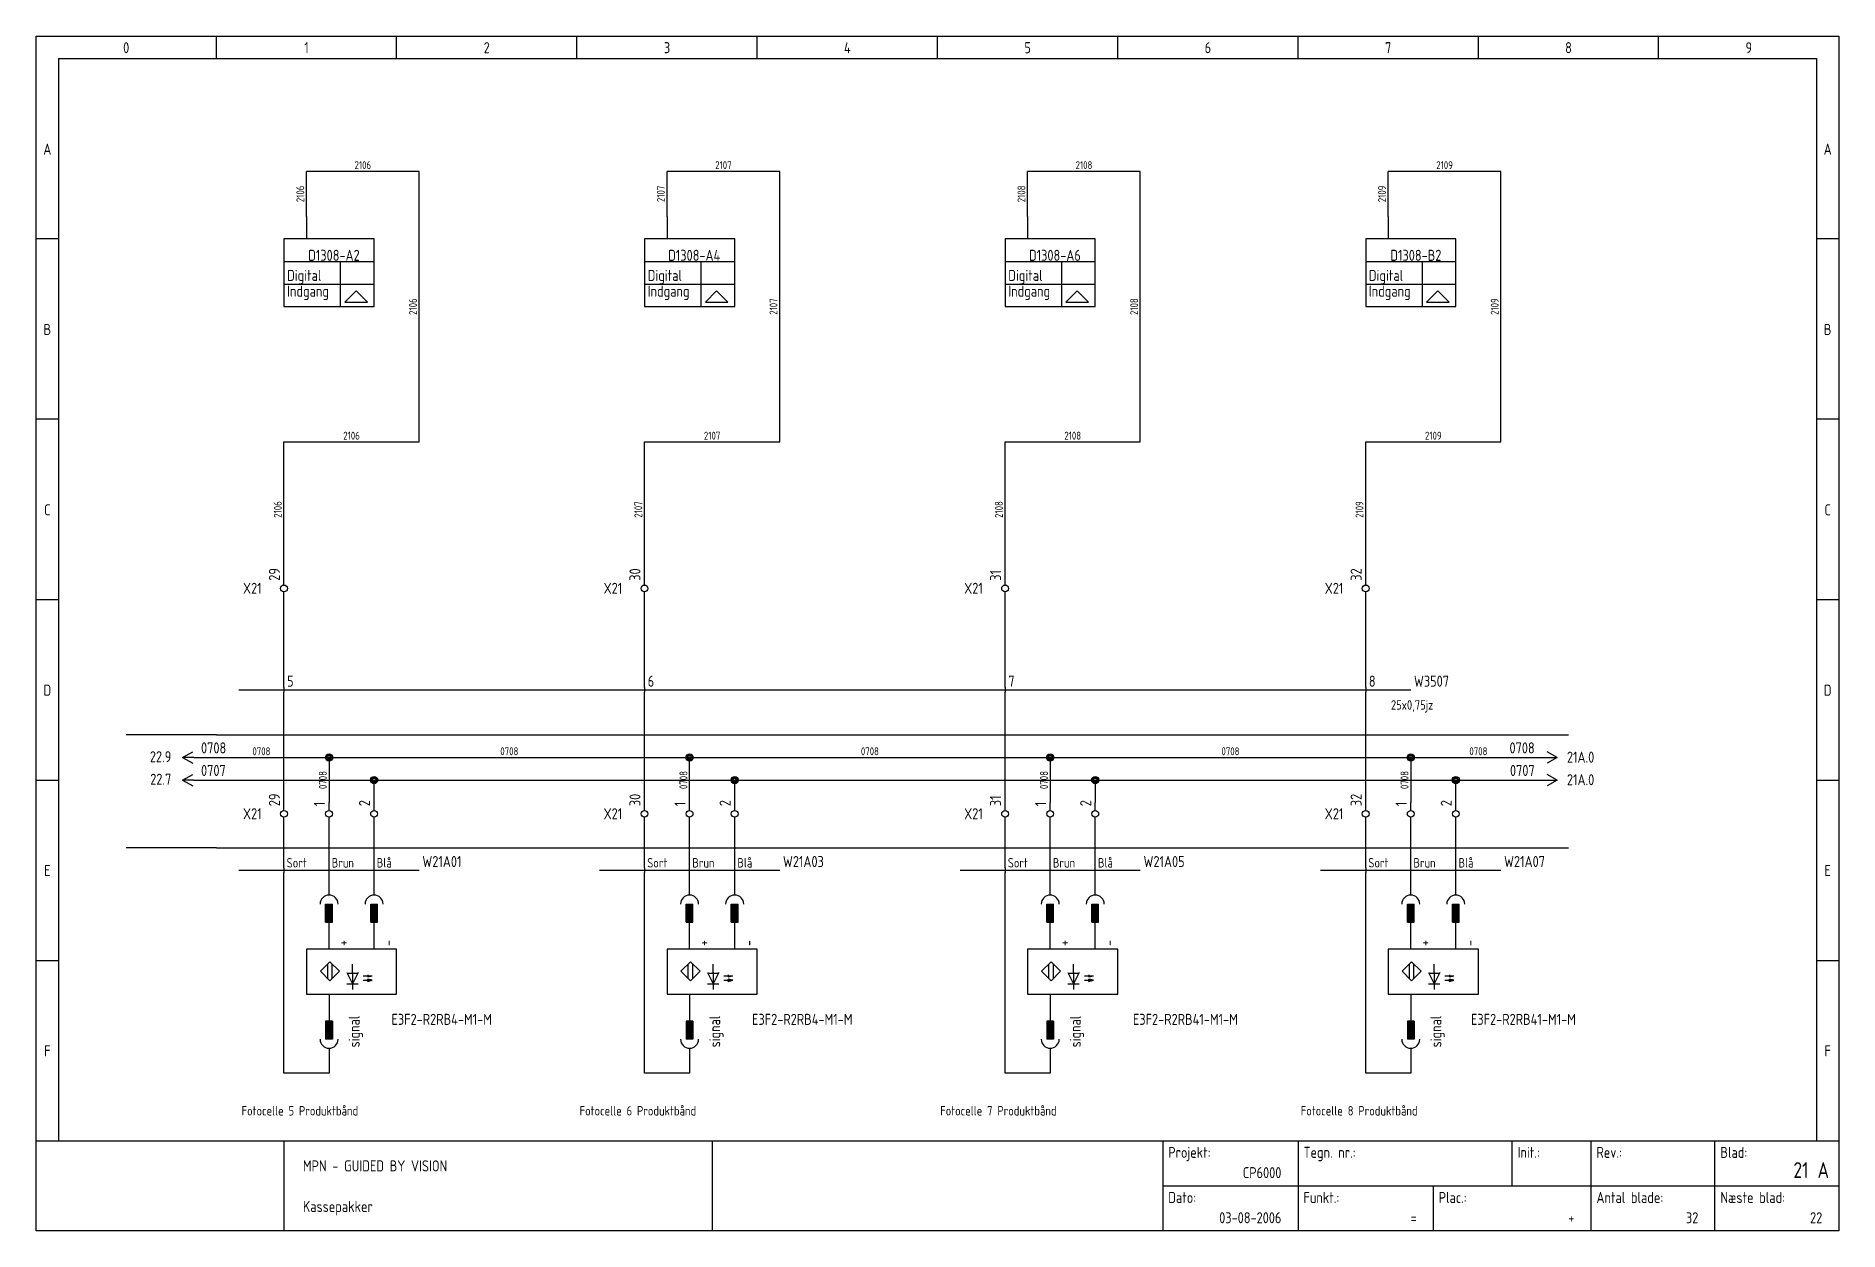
# Model space of a CAD drawing. Extents: x 10 to 410, y 10 to 275.
import ezdxf
from ezdxf.enums import TextEntityAlignment as Align

# ---------------------------------------------------------------- set-up
doc = ezdxf.new("R2010")
doc.units = 0
doc.linetypes.add('CADDY_SOLID', pattern=[0])
doc.layers.get('0').update_dxf_attribs({"linetype": 'CONTINUOUS'})
doc.layers.add('2', color=7, linetype='CONTINUOUS')
doc.styles.add('CADDY_VECTORFONT1P', font='isocp___.ttf', dxfattribs={"width": 0.9})

msp = doc.modelspace()

# ---------------------------------------------------------------- texts
at = {"style": 'CADDY_VECTORFONT1P', "width": 0.9}
for s, height, p in [('2106', 1.75, (82.5, 245.5)), ('2107', 1.75, (162.5, 245.5)), ('2108', 1.75, (242.5, 245.5)), ('2109', 1.75, (322.5, 245.5)), ('2106', 1.75, (80, 185.5)), ('2107', 1.75, (160, 185.5)), ('2108', 1.75, (240, 185.5)), ('2109', 1.75, (320, 185.5)), ('0708', 1.75, (60, 115.5)), ('0708', 1.75, (115, 115.5)), ('0708', 1.75, (195, 115.5)), ('0708', 1.75, (275, 115.5)), ('0708', 1.75, (330, 115.5)), ('E3F2-R2RB4-M1-M', 2.45, (100, 55.7)), ('E3F2-R2RB4-M1-M', 2.45, (180, 55.7)), ('E3F2-R2RB41-M1-M', 2.45, (265, 55.7)), ('E3F2-R2RB41-M1-M', 2.45, (340, 55.7))]:
    msp.add_text(s, height=height, dxfattribs=at).set_placement(p, align=Align.CENTER)
for s, p in [('2106', (69.5, 240)), ('2107', (149.5, 240)), ('2108', (229.5, 240)), ('2109', (309.5, 240)), ('2106', (94.5, 215)), ('2107', (174.5, 215)), ('2108', (254.5, 215)), ('2109', (334.5, 215)), ('2106', (64.5, 170)), ('2107', (144.5, 170)), ('2108', (224.5, 170)), ('2109', (304.5, 170)), ('0708', (74.5, 110)), ('0708', (154.5, 110)), ('0708', (234.5, 110)), ('0708', (314.5, 110))]:
    msp.add_text(s, height=1.75, rotation=90, dxfattribs=at).set_placement(p, align=Align.CENTER)
for s, p in [('25x0,75jz', (310.6, 125.6)), ('Sort', (65.6, 90.6)), ('Brun', (75.6, 90.6)), ('Blå', (85.6, 90.6)), ('Sort', (145.6, 90.6)), ('Brun', (155.6, 90.6)), ('Blå', (165.6, 90.6)), ('Sort', (225.6, 90.6)), ('Brun', (235.6, 90.6)), ('Blå', (245.6, 90.6)), ('Sort', (305.6, 90.6)), ('Brun', (315.6, 90.6)), ('Blå', (325.6, 90.6)), ('Fotocelle 5 Produktbånd ', (55.6, 35.6)), ('Fotocelle 6 Produktbånd ', (130.6, 35.6)), ('Fotocelle 7 Produktbånd ', (210.6, 35.6)), ('Fotocelle 8 Produktbånd ', (290.6, 35.6))]:
    msp.add_text(s, height=2.1, dxfattribs=at).set_placement(p)

# ---------------------------------------------------------------- blocks, each defined once
blk = doc.blocks.new('BLK1')
at = {"linetype": 'CADDY_SOLID'}
for p, q in [((10, 10), (10, 275)), ((10, 275), (410, 275)), ((50, 270), (50, 275)), ((90, 270), (90, 275)), ((130, 270), (130, 275)), ((170, 270), (170, 275)), ((210, 270), (210, 275)), ((250, 270), (250, 275)), ((290, 270), (290, 275)), ((330, 270), (330, 275)), ((370, 270), (370, 275)), ((410, 275), (410, 10)), ((15, 270), (15, 30)), ((15, 270), (405, 270)), ((405, 270), (405, 30)), ((15, 230), (10, 230)), ((410, 230), (405, 230)), ((15, 190), (10, 190)), ((410, 190), (405, 190)), ((15, 150), (10, 150)), ((410, 150), (405, 150)), ((10, 110), (15, 110)), ((405, 110), (410, 110)), ((10, 70), (15, 70)), ((405, 70), (410, 70)), ((10, 30), (410, 30)), ((10, 30), (15, 30)), ((65, 30), (65, 10)), ((160, 30), (160, 10)), ((260, 30), (260, 10)), ((290, 30), (290, 10)), ((337.5, 20), (337.5, 30)), ((355, 20), (355, 30)), ((382.5, 20), (382.5, 30)), ((405, 30), (410, 30)), ((260, 20), (410, 20)), ((320, 20), (320, 10)), ((355, 10), (355, 20)), ((382.5, 10), (382.5, 20)), ((410, 10), (10, 10))]:
    blk.add_line(p, q, dxfattribs=at)
at = {"style": 'CADDY_VECTORFONT1P', "width": 0.9}
for s, p in [('0', (30, 271.2)), ('1', (70, 271.2)), ('2', (110, 271.2)), ('3', (150, 271.2)), ('4', (190, 271.2)), ('5', (230, 271.2)), ('6', (270, 271.2)), ('7', (310, 271.2)), ('8', (350, 271.2)), ('9', (390, 271.2)), ('A', (12.5, 248.7)), ('A', (407.5, 248.7)), ('B', (12.5, 208.7)), ('B', (407.5, 208.7)), ('C', (12.5, 168.7)), ('C', (407.5, 168.7)), ('D', (12.5, 128.7)), ('D', (407.5, 128.7)), ('E', (12.5, 88.7)), ('E', (407.5, 88.7)), ('F', (12.5, 48.7)), ('F', (407.5, 48.7))]:
    blk.add_text(s, height=2.45, dxfattribs=at).set_placement(p, align=Align.CENTER)
for s, height, p in [('Projekt:', 2.45, (261.2, 26.2)), ('Tegn. nr.:', 2.45, (291.2, 26.2)), ('Init.:', 2.45, (338.7, 26.2)), ('Rev.:', 2.45, (356.2, 26.2)), ('Blad:', 2.45, (383.7, 26.2)), ('MPN - GUIDED BY VISION', 2.45, (69.2, 23.2)), ('A', 3.5, (405.25, 21.75)), ('Kassepakker', 2.45, (69.2, 14.2)), ('Dato:', 2.45, (261.2, 16.2)), ('Funkt.:', 2.45, (291.2, 16.2)), ('Plac.:', 2.45, (321.2, 16.2)), ('Antal blade:', 2.45, (356.2, 16.2)), ('Næste blad:', 2.45, (383.7, 16.2))]:
    blk.add_text(s, height=height, dxfattribs=at).set_placement(p)
for s, height, p in [('CP6000', 2.45, (286.3, 21.7)), ('21', 3.5, (403.25, 21.75)), ('03-08-2006', 2.45, (286.3, 11.7)), ('=', 2.45, (316.3, 11.7)), ('+', 2.45, (351.3, 11.7)), ('32', 2.45, (378.8, 11.7)), ('22', 2.45, (406.3, 11.7))]:
    blk.add_text(s, height=height, dxfattribs=at).set_placement(p, align=Align.RIGHT)
blk = doc.blocks.new('BLK3')
at = {"linetype": 'CADDY_SOLID'}
for p, q in [((155, 84.5), (155, 90)), ((154.25, 82.5), (155.75, 82.5)), ((154.25, 78.5), (154.25, 82.5)), ((154.5, 78.5), (154.5, 82.5)), ((154.75, 78.5), (154.75, 82.5)), ((155, 72.5), (155, 82.5)), ((155.25, 78.5), (155.25, 82.5)), ((155.5, 78.5), (155.5, 82.5)), ((155.75, 78.5), (155.75, 82.5)), ((154.25, 78.5), (155.75, 78.5))]:
    blk.add_line(p, q, dxfattribs=at)
blk.add_lwpolyline([(157, 82.5), (156.96, 82.89), (156.85, 83.27), (156.66, 83.61), (156.41, 83.91), (156.11, 84.16), (155.77, 84.35), (155.39, 84.46), (155, 84.5), (154.61, 84.46), (154.23, 84.35), (153.89, 84.16), (153.59, 83.91), (153.34, 83.61), (153.15, 83.27), (153.04, 82.89), (153, 82.5)], dxfattribs=at)
at = {"style": 'CADDY_VECTORFONT1P', "width": 0.9}
blk.add_attdef('$TAG175000_00', (154.05, 85.4), '', height=2.45, rotation=90, dxfattribs=at)
blk.add_attdef('$TAG160030', text='', height=2.45, dxfattribs=at).set_placement((150.1, 77.8), align=Align.RIGHT)
at = {"style": 'CADDY_VECTORFONT1P', "width": 0.9, "flags": 1}
for tag, p in [('$TAG160010', (150.5, 81.3)), ('$TAG160040', (150.1, 74.3))]:
    blk.add_attdef(tag, text='', height=2.45, dxfattribs=at).set_placement(p, align=Align.RIGHT)
at = {"style": 'CADDY_VECTORFONT1P', "width": 0.9}
blk.add_attdef('$TAG175000_01', text='', height=2.45, rotation=90, dxfattribs=at).set_placement((154.05, 76.9), align=Align.RIGHT)
blk = doc.blocks.new('BLK4')
at = {"linetype": 'CADDY_SOLID'}
for p, q in [((165, 84.5), (165, 90)), ((164.25, 82.5), (165.75, 82.5)), ((164.25, 78.5), (164.25, 82.5)), ((164.5, 78.5), (164.5, 82.5)), ((164.75, 78.5), (164.75, 82.5)), ((165, 72.5), (165, 82.5)), ((165.25, 78.5), (165.25, 82.5)), ((165.5, 78.5), (165.5, 82.5)), ((165.75, 78.5), (165.75, 82.5)), ((164.25, 78.5), (165.75, 78.5))]:
    blk.add_line(p, q, dxfattribs=at)
blk.add_lwpolyline([(167, 82.5), (166.96, 82.89), (166.85, 83.27), (166.66, 83.61), (166.41, 83.91), (166.11, 84.16), (165.77, 84.35), (165.39, 84.46), (165, 84.5), (164.61, 84.46), (164.23, 84.35), (163.89, 84.16), (163.59, 83.91), (163.34, 83.61), (163.15, 83.27), (163.04, 82.89), (163, 82.5)], dxfattribs=at)
at = {"style": 'CADDY_VECTORFONT1P', "width": 0.9}
blk.add_attdef('$TAG175000_00', (164.05, 85.4), '', height=2.45, rotation=90, dxfattribs=at)
blk.add_attdef('$TAG160030', text='', height=2.45, dxfattribs=at).set_placement((160.1, 77.8), align=Align.RIGHT)
at = {"style": 'CADDY_VECTORFONT1P', "width": 0.9, "flags": 1}
for tag, p in [('$TAG160010', (160.5, 81.3)), ('$TAG160040', (160.1, 74.3))]:
    blk.add_attdef(tag, text='', height=2.45, dxfattribs=at).set_placement(p, align=Align.RIGHT)
at = {"style": 'CADDY_VECTORFONT1P', "width": 0.9}
blk.add_attdef('$TAG175000_01', text='', height=2.45, rotation=90, dxfattribs=at).set_placement((164.05, 76.9), align=Align.RIGHT)
blk = doc.blocks.new('BLK5')
at = {"linetype": 'CADDY_SOLID'}
for p, q in [((155, 62.5), (155, 52.5)), ((154.25, 56.5), (154.25, 52.5)), ((155.75, 56.5), (154.25, 56.5)), ((154.5, 56.5), (154.5, 52.5)), ((154.75, 56.5), (154.75, 52.5)), ((155.25, 56.5), (155.25, 52.5)), ((155.5, 56.5), (155.5, 52.5)), ((155.75, 56.5), (155.75, 52.5)), ((155.75, 52.5), (154.25, 52.5)), ((155, 50.5), (155, 45))]:
    blk.add_line(p, q, dxfattribs=at)
blk.add_lwpolyline([(153, 52.5), (153.04, 52.11), (153.15, 51.73), (153.34, 51.39), (153.59, 51.09), (153.89, 50.84), (154.23, 50.65), (154.61, 50.54), (155, 50.5), (155.39, 50.54), (155.77, 50.65), (156.11, 50.84), (156.41, 51.09), (156.66, 51.39), (156.85, 51.73), (156.96, 52.11), (157, 52.5)], dxfattribs=at)
at = {"style": 'CADDY_VECTORFONT1P', "width": 0.9}
blk.add_attdef('$TAG175000_00', (154.05, 57.4), '', height=2.45, rotation=90, dxfattribs=at)
at = {"style": 'CADDY_VECTORFONT1P', "width": 0.9, "flags": 1}
for tag, p in [('$TAG160010', (150.5, 51.3)), ('$TAG160040', (150.1, 44.3))]:
    blk.add_attdef(tag, text='', height=2.45, dxfattribs=at).set_placement(p, align=Align.RIGHT)
at = {"style": 'CADDY_VECTORFONT1P', "width": 0.9}
blk.add_attdef('$TAG160030', text='', height=2.45, dxfattribs=at).set_placement((150.1, 47.8), align=Align.RIGHT)
blk.add_attdef('$TAG175000_01', text='', height=2.45, rotation=90, dxfattribs=at).set_placement((154.05, 48.9), align=Align.RIGHT)
blk = doc.blocks.new('BLK2')
at = {"linetype": 'CADDY_SOLID'}
for p, q in [((150, 72.5), (150, 62.5)), ((170, 72.5), (150, 72.5)), ((170, 62.5), (170, 72.5)), ((155.2, 69.7), (153.08, 67.58)), ((154.7, 65.96), (154.7, 69.2)), ((155.2, 69.7), (157.32, 67.58)), ((155.7, 65.96), (155.7, 69.2)), ((160.2, 67.33), (160.2, 69.2)), ((153.08, 67.58), (155.2, 65.46)), ((155.2, 65.46), (157.32, 67.58)), ((158.95, 67.33), (160.2, 64.83)), ((158.95, 64.83), (161.45, 64.83)), ((159, 67.2), (161.4, 67.2)), ((161.45, 67.33), (160.2, 64.83)), ((160.2, 67.33), (160.2, 64.83)), ((160.2, 64.83), (160.2, 63.58)), ((162.58, 66.58), (164.58, 66.58)), ((162.58, 65.58), (164.58, 65.58)), ((163.58, 66.83), (163.58, 66.33)), ((163.58, 66.33), (164.58, 66.58)), ((164.58, 65.58), (163.58, 65.83)), ((163.58, 65.33), (163.58, 65.83)), ((163.58, 65.33), (164.58, 65.58)), ((150, 62.5), (170, 62.5))]:
    blk.add_line(p, q, dxfattribs=at)
for name in ['BLK3', 'BLK4', 'BLK5']:
    blk.add_blockref(name, (0, 0, 1))
at = {"style": 'CADDY_VECTORFONT1P', "width": 0.9}
for s, p in [('+', (159.3, 73.2)), ('-', (169.3, 73.2)), ('signal', (161.8, 50.7))]:
    blk.add_text(s, height=2.45, rotation=90, dxfattribs=at).set_placement(p)
blk = doc.blocks.new('BLK6')
at = {"linetype": 'CADDY_SOLID'}
for p, q in [((155, 103.25), (155, 105)), ((155, 100), (155, 101.75))]:
    blk.add_line(p, q, dxfattribs=at)
blk.add_circle((155, 102.5), 0.75, dxfattribs=at)
at = {"style": 'CADDY_VECTORFONT1P', "width": 0.9, "flags": 1}
blk.add_attdef('$TAG160410', (157.6, 104.2), '', height=2.45, rotation=90, dxfattribs=at)
at = {"layer": '2', "style": 'CADDY_VECTORFONT1P', "width": 0.9}
blk.add_attdef('$TAG160400', (154.1, 104.2), '', height=2.45, rotation=90, dxfattribs=at)
at = {"layer": '2', "style": 'CADDY_VECTORFONT1P', "width": 0.9, "flags": 1}
for tag, p in [('$TAG140020', (150.05, 108.3)), ('$TAG140050', (150.05, 104.8)), ('$TAG160030', (150.05, 97.8)), ('$TAG160010', (150.05, 101.3)), ('$TAG160040', (150.05, 92.8))]:
    blk.add_attdef(tag, text='', height=2.45, dxfattribs=at).set_placement(p, align=Align.RIGHT)
blk = doc.blocks.new('BLK7')
at = {"linetype": 'CADDY_SOLID'}
for p, q in [((165, 103.25), (165, 105)), ((165, 100), (165, 101.75))]:
    blk.add_line(p, q, dxfattribs=at)
blk.add_circle((165, 102.5), 0.75, dxfattribs=at)
at = {"style": 'CADDY_VECTORFONT1P', "width": 0.9, "flags": 1}
blk.add_attdef('$TAG160410', (167.6, 104.2), '', height=2.45, rotation=90, dxfattribs=at)
at = {"layer": '2', "style": 'CADDY_VECTORFONT1P', "width": 0.9}
blk.add_attdef('$TAG160400', (164.1, 104.2), '', height=2.45, rotation=90, dxfattribs=at)
at = {"layer": '2', "style": 'CADDY_VECTORFONT1P', "width": 0.9, "flags": 1}
for tag, p in [('$TAG140020', (160.05, 108.3)), ('$TAG140050', (160.05, 104.8)), ('$TAG160030', (160.05, 97.8)), ('$TAG160010', (160.05, 101.3)), ('$TAG160040', (160.05, 92.8))]:
    blk.add_attdef(tag, text='', height=2.45, dxfattribs=at).set_placement(p, align=Align.RIGHT)
blk = doc.blocks.new('BLK8')
at = {"linetype": 'CADDY_SOLID'}
for p, q in [((145, 103.25), (145, 105)), ((145, 100), (145, 101.75))]:
    blk.add_line(p, q, dxfattribs=at)
blk.add_circle((145, 102.5), 0.75, dxfattribs=at)
at = {"style": 'CADDY_VECTORFONT1P', "width": 0.9, "flags": 1}
blk.add_attdef('$TAG160410', (147.6, 104.2), '', height=2.45, rotation=90, dxfattribs=at)
at = {"layer": '2', "style": 'CADDY_VECTORFONT1P', "width": 0.9}
blk.add_attdef('$TAG160400', (144.1, 104.2), '', height=2.45, rotation=90, dxfattribs=at)
at = {"layer": '2', "style": 'CADDY_VECTORFONT1P', "width": 0.9, "flags": 1}
for tag, p in [('$TAG140020', (140.05, 108.3)), ('$TAG140050', (140.05, 104.8)), ('$TAG160030', (140.05, 97.8)), ('$TAG160040', (140.05, 92.8))]:
    blk.add_attdef(tag, text='', height=2.45, dxfattribs=at).set_placement(p, align=Align.RIGHT)
at = {"layer": '2', "style": 'CADDY_VECTORFONT1P', "width": 0.9}
blk.add_attdef('$TAG160010', text='', height=2.45, dxfattribs=at).set_placement((140.05, 101.3), align=Align.RIGHT)
blk = doc.blocks.new('BLK10')
at = {"linetype": 'CADDY_SOLID'}
for p, q in [((75, 84.5), (75, 90)), ((74.25, 82.5), (75.75, 82.5)), ((74.25, 78.5), (74.25, 82.5)), ((74.5, 78.5), (74.5, 82.5)), ((74.75, 78.5), (74.75, 82.5)), ((75, 72.5), (75, 82.5)), ((75.25, 78.5), (75.25, 82.5)), ((75.5, 78.5), (75.5, 82.5)), ((75.75, 78.5), (75.75, 82.5)), ((74.25, 78.5), (75.75, 78.5))]:
    blk.add_line(p, q, dxfattribs=at)
blk.add_lwpolyline([(77, 82.5), (76.96, 82.89), (76.85, 83.27), (76.66, 83.61), (76.41, 83.91), (76.11, 84.16), (75.77, 84.35), (75.39, 84.46), (75, 84.5), (74.61, 84.46), (74.23, 84.35), (73.89, 84.16), (73.59, 83.91), (73.34, 83.61), (73.15, 83.27), (73.04, 82.89), (73, 82.5)], dxfattribs=at)
at = {"style": 'CADDY_VECTORFONT1P', "width": 0.9}
blk.add_attdef('$TAG175000_00', (74.05, 85.4), '', height=2.45, rotation=90, dxfattribs=at)
blk.add_attdef('$TAG160030', text='', height=2.45, dxfattribs=at).set_placement((70.1, 77.8), align=Align.RIGHT)
at = {"style": 'CADDY_VECTORFONT1P', "width": 0.9, "flags": 1}
for tag, p in [('$TAG160010', (70.5, 81.3)), ('$TAG160040', (70.1, 74.3))]:
    blk.add_attdef(tag, text='', height=2.45, dxfattribs=at).set_placement(p, align=Align.RIGHT)
at = {"style": 'CADDY_VECTORFONT1P', "width": 0.9}
blk.add_attdef('$TAG175000_01', text='', height=2.45, rotation=90, dxfattribs=at).set_placement((74.05, 76.9), align=Align.RIGHT)
blk = doc.blocks.new('BLK11')
at = {"linetype": 'CADDY_SOLID'}
for p, q in [((85, 84.5), (85, 90)), ((84.25, 82.5), (85.75, 82.5)), ((84.25, 78.5), (84.25, 82.5)), ((84.5, 78.5), (84.5, 82.5)), ((84.75, 78.5), (84.75, 82.5)), ((85, 72.5), (85, 82.5)), ((85.25, 78.5), (85.25, 82.5)), ((85.5, 78.5), (85.5, 82.5)), ((85.75, 78.5), (85.75, 82.5)), ((84.25, 78.5), (85.75, 78.5))]:
    blk.add_line(p, q, dxfattribs=at)
blk.add_lwpolyline([(87, 82.5), (86.96, 82.89), (86.85, 83.27), (86.66, 83.61), (86.41, 83.91), (86.11, 84.16), (85.77, 84.35), (85.39, 84.46), (85, 84.5), (84.61, 84.46), (84.23, 84.35), (83.89, 84.16), (83.59, 83.91), (83.34, 83.61), (83.15, 83.27), (83.04, 82.89), (83, 82.5)], dxfattribs=at)
at = {"style": 'CADDY_VECTORFONT1P', "width": 0.9}
blk.add_attdef('$TAG175000_00', (84.05, 85.4), '', height=2.45, rotation=90, dxfattribs=at)
blk.add_attdef('$TAG160030', text='', height=2.45, dxfattribs=at).set_placement((80.1, 77.8), align=Align.RIGHT)
at = {"style": 'CADDY_VECTORFONT1P', "width": 0.9, "flags": 1}
for tag, p in [('$TAG160010', (80.5, 81.3)), ('$TAG160040', (80.1, 74.3))]:
    blk.add_attdef(tag, text='', height=2.45, dxfattribs=at).set_placement(p, align=Align.RIGHT)
at = {"style": 'CADDY_VECTORFONT1P', "width": 0.9}
blk.add_attdef('$TAG175000_01', text='', height=2.45, rotation=90, dxfattribs=at).set_placement((84.05, 76.9), align=Align.RIGHT)
blk = doc.blocks.new('BLK12')
at = {"linetype": 'CADDY_SOLID'}
for p, q in [((75, 62.5), (75, 52.5)), ((74.25, 56.5), (74.25, 52.5)), ((75.75, 56.5), (74.25, 56.5)), ((74.5, 56.5), (74.5, 52.5)), ((74.75, 56.5), (74.75, 52.5)), ((75.25, 56.5), (75.25, 52.5)), ((75.5, 56.5), (75.5, 52.5)), ((75.75, 56.5), (75.75, 52.5)), ((75.75, 52.5), (74.25, 52.5)), ((75, 50.5), (75, 45))]:
    blk.add_line(p, q, dxfattribs=at)
blk.add_lwpolyline([(73, 52.5), (73.04, 52.11), (73.15, 51.73), (73.34, 51.39), (73.59, 51.09), (73.89, 50.84), (74.23, 50.65), (74.61, 50.54), (75, 50.5), (75.39, 50.54), (75.77, 50.65), (76.11, 50.84), (76.41, 51.09), (76.66, 51.39), (76.85, 51.73), (76.96, 52.11), (77, 52.5)], dxfattribs=at)
at = {"style": 'CADDY_VECTORFONT1P', "width": 0.9}
blk.add_attdef('$TAG175000_00', (74.05, 57.4), '', height=2.45, rotation=90, dxfattribs=at)
at = {"style": 'CADDY_VECTORFONT1P', "width": 0.9, "flags": 1}
for tag, p in [('$TAG160010', (70.5, 51.3)), ('$TAG160040', (70.1, 44.3))]:
    blk.add_attdef(tag, text='', height=2.45, dxfattribs=at).set_placement(p, align=Align.RIGHT)
at = {"style": 'CADDY_VECTORFONT1P', "width": 0.9}
blk.add_attdef('$TAG160030', text='', height=2.45, dxfattribs=at).set_placement((70.1, 47.8), align=Align.RIGHT)
blk.add_attdef('$TAG175000_01', text='', height=2.45, rotation=90, dxfattribs=at).set_placement((74.05, 48.9), align=Align.RIGHT)
blk = doc.blocks.new('BLK9')
at = {"linetype": 'CADDY_SOLID'}
for p, q in [((70, 72.5), (70, 62.5)), ((90, 72.5), (70, 72.5)), ((90, 62.5), (90, 72.5)), ((75.2, 69.7), (73.08, 67.58)), ((74.7, 65.96), (74.7, 69.2)), ((75.2, 69.7), (77.32, 67.58)), ((75.7, 65.96), (75.7, 69.2)), ((80.2, 67.33), (80.2, 69.2)), ((73.08, 67.58), (75.2, 65.46)), ((75.2, 65.46), (77.32, 67.58)), ((78.95, 67.33), (80.2, 64.83)), ((78.95, 64.83), (81.45, 64.83)), ((79, 67.2), (81.4, 67.2)), ((81.45, 67.33), (80.2, 64.83)), ((80.2, 67.33), (80.2, 64.83)), ((80.2, 64.83), (80.2, 63.58)), ((82.58, 66.58), (84.58, 66.58)), ((82.58, 65.58), (84.58, 65.58)), ((83.58, 66.83), (83.58, 66.33)), ((83.58, 66.33), (84.58, 66.58)), ((84.58, 65.58), (83.58, 65.83)), ((83.58, 65.33), (83.58, 65.83)), ((83.58, 65.33), (84.58, 65.58)), ((70, 62.5), (90, 62.5))]:
    blk.add_line(p, q, dxfattribs=at)
for name in ['BLK10', 'BLK11', 'BLK12']:
    blk.add_blockref(name, (0, 0, 1))
at = {"style": 'CADDY_VECTORFONT1P', "width": 0.9}
for s, p in [('+', (79.3, 73.2)), ('-', (89.3, 73.2)), ('signal', (81.8, 50.7))]:
    blk.add_text(s, height=2.45, rotation=90, dxfattribs=at).set_placement(p)
blk = doc.blocks.new('BLK13')
at = {"linetype": 'CADDY_SOLID'}
for p, q in [((75, 103.25), (75, 105)), ((75, 100), (75, 101.75))]:
    blk.add_line(p, q, dxfattribs=at)
blk.add_circle((75, 102.5), 0.75, dxfattribs=at)
at = {"style": 'CADDY_VECTORFONT1P', "width": 0.9, "flags": 1}
blk.add_attdef('$TAG160410', (77.6, 104.2), '', height=2.45, rotation=90, dxfattribs=at)
at = {"layer": '2', "style": 'CADDY_VECTORFONT1P', "width": 0.9}
blk.add_attdef('$TAG160400', (74.1, 104.2), '', height=2.45, rotation=90, dxfattribs=at)
at = {"layer": '2', "style": 'CADDY_VECTORFONT1P', "width": 0.9, "flags": 1}
for tag, p in [('$TAG140020', (70.05, 108.3)), ('$TAG140050', (70.05, 104.8)), ('$TAG160030', (70.05, 97.8)), ('$TAG160010', (70.05, 101.3)), ('$TAG160040', (70.05, 92.8))]:
    blk.add_attdef(tag, text='', height=2.45, dxfattribs=at).set_placement(p, align=Align.RIGHT)
blk = doc.blocks.new('BLK14')
at = {"linetype": 'CADDY_SOLID'}
for p, q in [((85, 103.25), (85, 105)), ((85, 100), (85, 101.75))]:
    blk.add_line(p, q, dxfattribs=at)
blk.add_circle((85, 102.5), 0.75, dxfattribs=at)
at = {"style": 'CADDY_VECTORFONT1P', "width": 0.9, "flags": 1}
blk.add_attdef('$TAG160410', (87.6, 104.2), '', height=2.45, rotation=90, dxfattribs=at)
at = {"layer": '2', "style": 'CADDY_VECTORFONT1P', "width": 0.9}
blk.add_attdef('$TAG160400', (84.1, 104.2), '', height=2.45, rotation=90, dxfattribs=at)
at = {"layer": '2', "style": 'CADDY_VECTORFONT1P', "width": 0.9, "flags": 1}
for tag, p in [('$TAG140020', (80.05, 108.3)), ('$TAG140050', (80.05, 104.8)), ('$TAG160030', (80.05, 97.8)), ('$TAG160010', (80.05, 101.3)), ('$TAG160040', (80.05, 92.8))]:
    blk.add_attdef(tag, text='', height=2.45, dxfattribs=at).set_placement(p, align=Align.RIGHT)
blk = doc.blocks.new('BLK15')
at = {"linetype": 'CADDY_SOLID'}
for p, q in [((65, 103.25), (65, 105)), ((65, 100), (65, 101.75))]:
    blk.add_line(p, q, dxfattribs=at)
blk.add_circle((65, 102.5), 0.75, dxfattribs=at)
at = {"style": 'CADDY_VECTORFONT1P', "width": 0.9, "flags": 1}
blk.add_attdef('$TAG160410', (67.6, 104.2), '', height=2.45, rotation=90, dxfattribs=at)
at = {"layer": '2', "style": 'CADDY_VECTORFONT1P', "width": 0.9}
blk.add_attdef('$TAG160400', (64.1, 104.2), '', height=2.45, rotation=90, dxfattribs=at)
at = {"layer": '2', "style": 'CADDY_VECTORFONT1P', "width": 0.9, "flags": 1}
for tag, p in [('$TAG140020', (60.05, 108.3)), ('$TAG140050', (60.05, 104.8)), ('$TAG160030', (60.05, 97.8)), ('$TAG160040', (60.05, 92.8))]:
    blk.add_attdef(tag, text='', height=2.45, dxfattribs=at).set_placement(p, align=Align.RIGHT)
at = {"layer": '2', "style": 'CADDY_VECTORFONT1P', "width": 0.9}
blk.add_attdef('$TAG160010', text='', height=2.45, dxfattribs=at).set_placement((60.05, 101.3), align=Align.RIGHT)
blk = doc.blocks.new('BLK17')
at = {"linetype": 'CADDY_SOLID'}
for p, q in [((235, 84.5), (235, 90)), ((234.25, 82.5), (235.75, 82.5)), ((234.25, 78.5), (234.25, 82.5)), ((234.5, 78.5), (234.5, 82.5)), ((234.75, 78.5), (234.75, 82.5)), ((235, 72.5), (235, 82.5)), ((235.25, 78.5), (235.25, 82.5)), ((235.5, 78.5), (235.5, 82.5)), ((235.75, 78.5), (235.75, 82.5)), ((234.25, 78.5), (235.75, 78.5))]:
    blk.add_line(p, q, dxfattribs=at)
blk.add_lwpolyline([(237, 82.5), (236.96, 82.89), (236.85, 83.27), (236.66, 83.61), (236.41, 83.91), (236.11, 84.16), (235.77, 84.35), (235.39, 84.46), (235, 84.5), (234.61, 84.46), (234.23, 84.35), (233.89, 84.16), (233.59, 83.91), (233.34, 83.61), (233.15, 83.27), (233.04, 82.89), (233, 82.5)], dxfattribs=at)
at = {"style": 'CADDY_VECTORFONT1P', "width": 0.9}
blk.add_attdef('$TAG175000_00', (234.05, 85.4), '', height=2.45, rotation=90, dxfattribs=at)
blk.add_attdef('$TAG160030', text='', height=2.45, dxfattribs=at).set_placement((230.1, 77.8), align=Align.RIGHT)
at = {"style": 'CADDY_VECTORFONT1P', "width": 0.9, "flags": 1}
for tag, p in [('$TAG160010', (230.5, 81.3)), ('$TAG160040', (230.1, 74.3))]:
    blk.add_attdef(tag, text='', height=2.45, dxfattribs=at).set_placement(p, align=Align.RIGHT)
at = {"style": 'CADDY_VECTORFONT1P', "width": 0.9}
blk.add_attdef('$TAG175000_01', text='', height=2.45, rotation=90, dxfattribs=at).set_placement((234.05, 76.9), align=Align.RIGHT)
blk = doc.blocks.new('BLK18')
at = {"linetype": 'CADDY_SOLID'}
for p, q in [((245, 84.5), (245, 90)), ((244.25, 82.5), (245.75, 82.5)), ((244.25, 78.5), (244.25, 82.5)), ((244.5, 78.5), (244.5, 82.5)), ((244.75, 78.5), (244.75, 82.5)), ((245, 72.5), (245, 82.5)), ((245.25, 78.5), (245.25, 82.5)), ((245.5, 78.5), (245.5, 82.5)), ((245.75, 78.5), (245.75, 82.5)), ((244.25, 78.5), (245.75, 78.5))]:
    blk.add_line(p, q, dxfattribs=at)
blk.add_lwpolyline([(247, 82.5), (246.96, 82.89), (246.85, 83.27), (246.66, 83.61), (246.41, 83.91), (246.11, 84.16), (245.77, 84.35), (245.39, 84.46), (245, 84.5), (244.61, 84.46), (244.23, 84.35), (243.89, 84.16), (243.59, 83.91), (243.34, 83.61), (243.15, 83.27), (243.04, 82.89), (243, 82.5)], dxfattribs=at)
at = {"style": 'CADDY_VECTORFONT1P', "width": 0.9}
blk.add_attdef('$TAG175000_00', (244.05, 85.4), '', height=2.45, rotation=90, dxfattribs=at)
blk.add_attdef('$TAG160030', text='', height=2.45, dxfattribs=at).set_placement((240.1, 77.8), align=Align.RIGHT)
at = {"style": 'CADDY_VECTORFONT1P', "width": 0.9, "flags": 1}
for tag, p in [('$TAG160010', (240.5, 81.3)), ('$TAG160040', (240.1, 74.3))]:
    blk.add_attdef(tag, text='', height=2.45, dxfattribs=at).set_placement(p, align=Align.RIGHT)
at = {"style": 'CADDY_VECTORFONT1P', "width": 0.9}
blk.add_attdef('$TAG175000_01', text='', height=2.45, rotation=90, dxfattribs=at).set_placement((244.05, 76.9), align=Align.RIGHT)
blk = doc.blocks.new('BLK19')
at = {"linetype": 'CADDY_SOLID'}
for p, q in [((235, 62.5), (235, 52.5)), ((234.25, 56.5), (234.25, 52.5)), ((235.75, 56.5), (234.25, 56.5)), ((234.5, 56.5), (234.5, 52.5)), ((234.75, 56.5), (234.75, 52.5)), ((235.25, 56.5), (235.25, 52.5)), ((235.5, 56.5), (235.5, 52.5)), ((235.75, 56.5), (235.75, 52.5)), ((235.75, 52.5), (234.25, 52.5)), ((235, 50.5), (235, 45))]:
    blk.add_line(p, q, dxfattribs=at)
blk.add_lwpolyline([(233, 52.5), (233.04, 52.11), (233.15, 51.73), (233.34, 51.39), (233.59, 51.09), (233.89, 50.84), (234.23, 50.65), (234.61, 50.54), (235, 50.5), (235.39, 50.54), (235.77, 50.65), (236.11, 50.84), (236.41, 51.09), (236.66, 51.39), (236.85, 51.73), (236.96, 52.11), (237, 52.5)], dxfattribs=at)
at = {"style": 'CADDY_VECTORFONT1P', "width": 0.9}
blk.add_attdef('$TAG175000_00', (234.05, 57.4), '', height=2.45, rotation=90, dxfattribs=at)
at = {"style": 'CADDY_VECTORFONT1P', "width": 0.9, "flags": 1}
for tag, p in [('$TAG160010', (230.5, 51.3)), ('$TAG160040', (230.1, 44.3))]:
    blk.add_attdef(tag, text='', height=2.45, dxfattribs=at).set_placement(p, align=Align.RIGHT)
at = {"style": 'CADDY_VECTORFONT1P', "width": 0.9}
blk.add_attdef('$TAG160030', text='', height=2.45, dxfattribs=at).set_placement((230.1, 47.8), align=Align.RIGHT)
blk.add_attdef('$TAG175000_01', text='', height=2.45, rotation=90, dxfattribs=at).set_placement((234.05, 48.9), align=Align.RIGHT)
blk = doc.blocks.new('BLK16')
at = {"linetype": 'CADDY_SOLID'}
for p, q in [((230, 72.5), (230, 62.5)), ((250, 72.5), (230, 72.5)), ((250, 62.5), (250, 72.5)), ((235.2, 69.7), (233.08, 67.58)), ((234.7, 65.96), (234.7, 69.2)), ((235.2, 69.7), (237.32, 67.58)), ((235.7, 65.96), (235.7, 69.2)), ((240.2, 67.33), (240.2, 69.2)), ((233.08, 67.58), (235.2, 65.46)), ((235.2, 65.46), (237.32, 67.58)), ((238.95, 67.33), (240.2, 64.83)), ((238.95, 64.83), (241.45, 64.83)), ((239, 67.2), (241.4, 67.2)), ((241.45, 67.33), (240.2, 64.83)), ((240.2, 67.33), (240.2, 64.83)), ((240.2, 64.83), (240.2, 63.58)), ((242.58, 66.58), (244.58, 66.58)), ((242.58, 65.58), (244.58, 65.58)), ((243.58, 66.83), (243.58, 66.33)), ((243.58, 66.33), (244.58, 66.58)), ((244.58, 65.58), (243.58, 65.83)), ((243.58, 65.33), (243.58, 65.83)), ((243.58, 65.33), (244.58, 65.58)), ((230, 62.5), (250, 62.5))]:
    blk.add_line(p, q, dxfattribs=at)
for name in ['BLK17', 'BLK18', 'BLK19']:
    blk.add_blockref(name, (0, 0, 1))
at = {"style": 'CADDY_VECTORFONT1P', "width": 0.9}
for s, p in [('+', (239.3, 73.2)), ('-', (249.3, 73.2)), ('signal', (241.8, 50.7))]:
    blk.add_text(s, height=2.45, rotation=90, dxfattribs=at).set_placement(p)
blk = doc.blocks.new('BLK20')
at = {"linetype": 'CADDY_SOLID'}
for p, q in [((235, 103.25), (235, 105)), ((235, 100), (235, 101.75))]:
    blk.add_line(p, q, dxfattribs=at)
blk.add_circle((235, 102.5), 0.75, dxfattribs=at)
at = {"style": 'CADDY_VECTORFONT1P', "width": 0.9, "flags": 1}
blk.add_attdef('$TAG160410', (237.6, 104.2), '', height=2.45, rotation=90, dxfattribs=at)
at = {"layer": '2', "style": 'CADDY_VECTORFONT1P', "width": 0.9}
blk.add_attdef('$TAG160400', (234.1, 104.2), '', height=2.45, rotation=90, dxfattribs=at)
at = {"layer": '2', "style": 'CADDY_VECTORFONT1P', "width": 0.9, "flags": 1}
for tag, p in [('$TAG140020', (230.05, 108.3)), ('$TAG140050', (230.05, 104.8)), ('$TAG160030', (230.05, 97.8)), ('$TAG160010', (230.05, 101.3)), ('$TAG160040', (230.05, 92.8))]:
    blk.add_attdef(tag, text='', height=2.45, dxfattribs=at).set_placement(p, align=Align.RIGHT)
blk = doc.blocks.new('BLK21')
at = {"linetype": 'CADDY_SOLID'}
for p, q in [((245, 103.25), (245, 105)), ((245, 100), (245, 101.75))]:
    blk.add_line(p, q, dxfattribs=at)
blk.add_circle((245, 102.5), 0.75, dxfattribs=at)
at = {"style": 'CADDY_VECTORFONT1P', "width": 0.9, "flags": 1}
blk.add_attdef('$TAG160410', (247.6, 104.2), '', height=2.45, rotation=90, dxfattribs=at)
at = {"layer": '2', "style": 'CADDY_VECTORFONT1P', "width": 0.9}
blk.add_attdef('$TAG160400', (244.1, 104.2), '', height=2.45, rotation=90, dxfattribs=at)
at = {"layer": '2', "style": 'CADDY_VECTORFONT1P', "width": 0.9, "flags": 1}
for tag, p in [('$TAG140020', (240.05, 108.3)), ('$TAG140050', (240.05, 104.8)), ('$TAG160030', (240.05, 97.8)), ('$TAG160010', (240.05, 101.3)), ('$TAG160040', (240.05, 92.8))]:
    blk.add_attdef(tag, text='', height=2.45, dxfattribs=at).set_placement(p, align=Align.RIGHT)
blk = doc.blocks.new('BLK22')
at = {"linetype": 'CADDY_SOLID'}
for p, q in [((225, 103.25), (225, 105)), ((225, 100), (225, 101.75))]:
    blk.add_line(p, q, dxfattribs=at)
blk.add_circle((225, 102.5), 0.75, dxfattribs=at)
at = {"style": 'CADDY_VECTORFONT1P', "width": 0.9, "flags": 1}
blk.add_attdef('$TAG160410', (227.6, 104.2), '', height=2.45, rotation=90, dxfattribs=at)
at = {"layer": '2', "style": 'CADDY_VECTORFONT1P', "width": 0.9}
blk.add_attdef('$TAG160400', (224.1, 104.2), '', height=2.45, rotation=90, dxfattribs=at)
at = {"layer": '2', "style": 'CADDY_VECTORFONT1P', "width": 0.9, "flags": 1}
for tag, p in [('$TAG140020', (220.05, 108.3)), ('$TAG140050', (220.05, 104.8)), ('$TAG160030', (220.05, 97.8)), ('$TAG160040', (220.05, 92.8))]:
    blk.add_attdef(tag, text='', height=2.45, dxfattribs=at).set_placement(p, align=Align.RIGHT)
at = {"layer": '2', "style": 'CADDY_VECTORFONT1P', "width": 0.9}
blk.add_attdef('$TAG160010', text='', height=2.45, dxfattribs=at).set_placement((220.05, 101.3), align=Align.RIGHT)
blk = doc.blocks.new('BLK23')
at = {"linetype": 'CADDY_SOLID'}
blk.add_line((65, 90.5), (65, 89.5), dxfattribs=at)
at = {"style": 'CADDY_VECTORFONT1P', "width": 0.9, "flags": 1}
for tag, p in [('$TAG160210', (65.7, 90.7)), ('$TAG160220', (65.7, 85.7)), ('$TAG160230', (65.7, 80.7)), ('$TAG160040', (95.7, 75.7)), ('$TAG160101', (95.7, 70.7))]:
    blk.add_attdef(tag, p, '', height=2.45, dxfattribs=at)
at = {"style": 'CADDY_VECTORFONT1P', "width": 0.9}
for tag, p in [('$TAG160010', (95.7, 90.7)), ('$TAG160030', (95.7, 85.7)), ('$TAG160200', (95.7, 80.7))]:
    blk.add_attdef(tag, p, '', height=2.45, dxfattribs=at)
blk = doc.blocks.new('BLK25')
at = {"linetype": 'CADDY_SOLID'}
for p, q in [((315, 84.5), (315, 90)), ((314.25, 82.5), (315.75, 82.5)), ((314.25, 78.5), (314.25, 82.5)), ((314.5, 78.5), (314.5, 82.5)), ((314.75, 78.5), (314.75, 82.5)), ((315, 72.5), (315, 82.5)), ((315.25, 78.5), (315.25, 82.5)), ((315.5, 78.5), (315.5, 82.5)), ((315.75, 78.5), (315.75, 82.5)), ((314.25, 78.5), (315.75, 78.5))]:
    blk.add_line(p, q, dxfattribs=at)
blk.add_lwpolyline([(317, 82.5), (316.96, 82.89), (316.85, 83.27), (316.66, 83.61), (316.41, 83.91), (316.11, 84.16), (315.77, 84.35), (315.39, 84.46), (315, 84.5), (314.61, 84.46), (314.23, 84.35), (313.89, 84.16), (313.59, 83.91), (313.34, 83.61), (313.15, 83.27), (313.04, 82.89), (313, 82.5)], dxfattribs=at)
at = {"style": 'CADDY_VECTORFONT1P', "width": 0.9}
blk.add_attdef('$TAG175000_00', (314.05, 85.4), '', height=2.45, rotation=90, dxfattribs=at)
blk.add_attdef('$TAG160030', text='', height=2.45, dxfattribs=at).set_placement((310.1, 77.8), align=Align.RIGHT)
at = {"style": 'CADDY_VECTORFONT1P', "width": 0.9, "flags": 1}
for tag, p in [('$TAG160010', (310.5, 81.3)), ('$TAG160040', (310.1, 74.3))]:
    blk.add_attdef(tag, text='', height=2.45, dxfattribs=at).set_placement(p, align=Align.RIGHT)
at = {"style": 'CADDY_VECTORFONT1P', "width": 0.9}
blk.add_attdef('$TAG175000_01', text='', height=2.45, rotation=90, dxfattribs=at).set_placement((314.05, 76.9), align=Align.RIGHT)
blk = doc.blocks.new('BLK26')
at = {"linetype": 'CADDY_SOLID'}
for p, q in [((325, 84.5), (325, 90)), ((324.25, 82.5), (325.75, 82.5)), ((324.25, 78.5), (324.25, 82.5)), ((324.5, 78.5), (324.5, 82.5)), ((324.75, 78.5), (324.75, 82.5)), ((325, 72.5), (325, 82.5)), ((325.25, 78.5), (325.25, 82.5)), ((325.5, 78.5), (325.5, 82.5)), ((325.75, 78.5), (325.75, 82.5)), ((324.25, 78.5), (325.75, 78.5))]:
    blk.add_line(p, q, dxfattribs=at)
blk.add_lwpolyline([(327, 82.5), (326.96, 82.89), (326.85, 83.27), (326.66, 83.61), (326.41, 83.91), (326.11, 84.16), (325.77, 84.35), (325.39, 84.46), (325, 84.5), (324.61, 84.46), (324.23, 84.35), (323.89, 84.16), (323.59, 83.91), (323.34, 83.61), (323.15, 83.27), (323.04, 82.89), (323, 82.5)], dxfattribs=at)
at = {"style": 'CADDY_VECTORFONT1P', "width": 0.9}
blk.add_attdef('$TAG175000_00', (324.05, 85.4), '', height=2.45, rotation=90, dxfattribs=at)
blk.add_attdef('$TAG160030', text='', height=2.45, dxfattribs=at).set_placement((320.1, 77.8), align=Align.RIGHT)
at = {"style": 'CADDY_VECTORFONT1P', "width": 0.9, "flags": 1}
for tag, p in [('$TAG160010', (320.5, 81.3)), ('$TAG160040', (320.1, 74.3))]:
    blk.add_attdef(tag, text='', height=2.45, dxfattribs=at).set_placement(p, align=Align.RIGHT)
at = {"style": 'CADDY_VECTORFONT1P', "width": 0.9}
blk.add_attdef('$TAG175000_01', text='', height=2.45, rotation=90, dxfattribs=at).set_placement((324.05, 76.9), align=Align.RIGHT)
blk = doc.blocks.new('BLK27')
at = {"linetype": 'CADDY_SOLID'}
for p, q in [((315, 62.5), (315, 52.5)), ((314.25, 56.5), (314.25, 52.5)), ((315.75, 56.5), (314.25, 56.5)), ((314.5, 56.5), (314.5, 52.5)), ((314.75, 56.5), (314.75, 52.5)), ((315.25, 56.5), (315.25, 52.5)), ((315.5, 56.5), (315.5, 52.5)), ((315.75, 56.5), (315.75, 52.5)), ((315.75, 52.5), (314.25, 52.5)), ((315, 50.5), (315, 45))]:
    blk.add_line(p, q, dxfattribs=at)
blk.add_lwpolyline([(313, 52.5), (313.04, 52.11), (313.15, 51.73), (313.34, 51.39), (313.59, 51.09), (313.89, 50.84), (314.23, 50.65), (314.61, 50.54), (315, 50.5), (315.39, 50.54), (315.77, 50.65), (316.11, 50.84), (316.41, 51.09), (316.66, 51.39), (316.85, 51.73), (316.96, 52.11), (317, 52.5)], dxfattribs=at)
at = {"style": 'CADDY_VECTORFONT1P', "width": 0.9}
blk.add_attdef('$TAG175000_00', (314.05, 57.4), '', height=2.45, rotation=90, dxfattribs=at)
at = {"style": 'CADDY_VECTORFONT1P', "width": 0.9, "flags": 1}
for tag, p in [('$TAG160010', (310.5, 51.3)), ('$TAG160040', (310.1, 44.3))]:
    blk.add_attdef(tag, text='', height=2.45, dxfattribs=at).set_placement(p, align=Align.RIGHT)
at = {"style": 'CADDY_VECTORFONT1P', "width": 0.9}
blk.add_attdef('$TAG160030', text='', height=2.45, dxfattribs=at).set_placement((310.1, 47.8), align=Align.RIGHT)
blk.add_attdef('$TAG175000_01', text='', height=2.45, rotation=90, dxfattribs=at).set_placement((314.05, 48.9), align=Align.RIGHT)
blk = doc.blocks.new('BLK24')
at = {"linetype": 'CADDY_SOLID'}
for p, q in [((310, 72.5), (310, 62.5)), ((330, 72.5), (310, 72.5)), ((330, 62.5), (330, 72.5)), ((315.2, 69.7), (313.08, 67.58)), ((314.7, 65.96), (314.7, 69.2)), ((315.2, 69.7), (317.32, 67.58)), ((315.7, 65.96), (315.7, 69.2)), ((320.2, 67.33), (320.2, 69.2)), ((313.08, 67.58), (315.2, 65.46)), ((315.2, 65.46), (317.32, 67.58)), ((318.95, 67.33), (320.2, 64.83)), ((318.95, 64.83), (321.45, 64.83)), ((319, 67.2), (321.4, 67.2)), ((321.45, 67.33), (320.2, 64.83)), ((320.2, 67.33), (320.2, 64.83)), ((320.2, 64.83), (320.2, 63.58)), ((322.58, 66.58), (324.58, 66.58)), ((322.58, 65.58), (324.58, 65.58)), ((323.58, 66.83), (323.58, 66.33)), ((323.58, 66.33), (324.58, 66.58)), ((324.58, 65.58), (323.58, 65.83)), ((323.58, 65.33), (323.58, 65.83)), ((323.58, 65.33), (324.58, 65.58)), ((310, 62.5), (330, 62.5))]:
    blk.add_line(p, q, dxfattribs=at)
for name in ['BLK25', 'BLK26', 'BLK27']:
    blk.add_blockref(name, (0, 0, 1))
at = {"style": 'CADDY_VECTORFONT1P', "width": 0.9}
for s, p in [('+', (319.3, 73.2)), ('-', (329.3, 73.2)), ('signal', (321.8, 50.7))]:
    blk.add_text(s, height=2.45, rotation=90, dxfattribs=at).set_placement(p)
blk = doc.blocks.new('BLK28')
at = {"linetype": 'CADDY_SOLID'}
for p, q in [((315, 103.25), (315, 105)), ((315, 100), (315, 101.75))]:
    blk.add_line(p, q, dxfattribs=at)
blk.add_circle((315, 102.5), 0.75, dxfattribs=at)
at = {"style": 'CADDY_VECTORFONT1P', "width": 0.9, "flags": 1}
blk.add_attdef('$TAG160410', (317.6, 104.2), '', height=2.45, rotation=90, dxfattribs=at)
at = {"layer": '2', "style": 'CADDY_VECTORFONT1P', "width": 0.9}
blk.add_attdef('$TAG160400', (314.1, 104.2), '', height=2.45, rotation=90, dxfattribs=at)
at = {"layer": '2', "style": 'CADDY_VECTORFONT1P', "width": 0.9, "flags": 1}
for tag, p in [('$TAG140020', (310.05, 108.3)), ('$TAG140050', (310.05, 104.8)), ('$TAG160030', (310.05, 97.8)), ('$TAG160010', (310.05, 101.3)), ('$TAG160040', (310.05, 92.8))]:
    blk.add_attdef(tag, text='', height=2.45, dxfattribs=at).set_placement(p, align=Align.RIGHT)
blk = doc.blocks.new('BLK29')
at = {"linetype": 'CADDY_SOLID'}
for p, q in [((325, 103.25), (325, 105)), ((325, 100), (325, 101.75))]:
    blk.add_line(p, q, dxfattribs=at)
blk.add_circle((325, 102.5), 0.75, dxfattribs=at)
at = {"style": 'CADDY_VECTORFONT1P', "width": 0.9, "flags": 1}
blk.add_attdef('$TAG160410', (327.6, 104.2), '', height=2.45, rotation=90, dxfattribs=at)
at = {"layer": '2', "style": 'CADDY_VECTORFONT1P', "width": 0.9}
blk.add_attdef('$TAG160400', (324.1, 104.2), '', height=2.45, rotation=90, dxfattribs=at)
at = {"layer": '2', "style": 'CADDY_VECTORFONT1P', "width": 0.9, "flags": 1}
for tag, p in [('$TAG140020', (320.05, 108.3)), ('$TAG140050', (320.05, 104.8)), ('$TAG160030', (320.05, 97.8)), ('$TAG160010', (320.05, 101.3)), ('$TAG160040', (320.05, 92.8))]:
    blk.add_attdef(tag, text='', height=2.45, dxfattribs=at).set_placement(p, align=Align.RIGHT)
blk = doc.blocks.new('BLK30')
at = {"linetype": 'CADDY_SOLID'}
for p, q in [((305, 103.25), (305, 105)), ((305, 100), (305, 101.75))]:
    blk.add_line(p, q, dxfattribs=at)
blk.add_circle((305, 102.5), 0.75, dxfattribs=at)
at = {"style": 'CADDY_VECTORFONT1P', "width": 0.9, "flags": 1}
blk.add_attdef('$TAG160410', (307.6, 104.2), '', height=2.45, rotation=90, dxfattribs=at)
at = {"layer": '2', "style": 'CADDY_VECTORFONT1P', "width": 0.9}
blk.add_attdef('$TAG160400', (304.1, 104.2), '', height=2.45, rotation=90, dxfattribs=at)
at = {"layer": '2', "style": 'CADDY_VECTORFONT1P', "width": 0.9, "flags": 1}
for tag, p in [('$TAG140020', (300.05, 108.3)), ('$TAG140050', (300.05, 104.8)), ('$TAG160030', (300.05, 97.8)), ('$TAG160040', (300.05, 92.8))]:
    blk.add_attdef(tag, text='', height=2.45, dxfattribs=at).set_placement(p, align=Align.RIGHT)
at = {"layer": '2', "style": 'CADDY_VECTORFONT1P', "width": 0.9}
blk.add_attdef('$TAG160010', text='', height=2.45, dxfattribs=at).set_placement((300.05, 101.3), align=Align.RIGHT)
blk = doc.blocks.new('BLK31')
at = {"linetype": 'CADDY_SOLID'}
for p, q in [((347.5, 115), (345.25, 116.25)), ((345, 115), (347.5, 115)), ((347.5, 115), (345.25, 113.75))]:
    blk.add_line(p, q, dxfattribs=at)
at = {"style": 'CADDY_VECTORFONT1P', "width": 0.9}
blk.add_attdef('$TAG160010', text='', height=2.45, dxfattribs=at).set_placement((342.5, 115.9), align=Align.RIGHT)
blk.add_attdef('$TAG160500', (349.65, 113.85), '', height=2.45, dxfattribs=at)
blk = doc.blocks.new('BLK32')
at = {"linetype": 'CADDY_SOLID'}
for p, q in [((345, 110), (347.5, 110)), ((347.5, 110), (345.25, 111.25)), ((347.5, 110), (345.25, 108.75))]:
    blk.add_line(p, q, dxfattribs=at)
at = {"style": 'CADDY_VECTORFONT1P', "width": 0.9}
blk.add_attdef('$TAG160010', text='', height=2.45, dxfattribs=at).set_placement((342.5, 110.9), align=Align.RIGHT)
blk.add_attdef('$TAG160500', (349.65, 108.85), '', height=2.45, dxfattribs=at)
blk = doc.blocks.new('BLK34')
at = {"linetype": 'CADDY_SOLID'}
for p, q in [((85, 230), (65, 230)), ((65, 230), (65, 215)), ((85, 215), (85, 230)), ((65, 215), (85, 215))]:
    blk.add_line(p, q, dxfattribs=at)
blk = doc.blocks.new('BLK35')
at = {"linetype": 'CADDY_SOLID'}
blk.add_line((70, 235), (70, 230), dxfattribs=at)
blk = doc.blocks.new('BLK33')
at = {"linetype": 'CADDY_SOLID'}
for p, q in [((65, 225), (85, 225)), ((77.5, 225), (77.5, 215)), ((65, 220), (85, 220)), ((81, 218.5), (78.5, 216)), ((78.5, 216), (83.5, 216)), ((83.5, 216), (81, 218.5))]:
    blk.add_line(p, q, dxfattribs=at)
for name in ['BLK35', 'BLK34']:
    blk.add_blockref(name, (0, 0, 1))
at = {"style": 'CADDY_VECTORFONT1P', "width": 0.9}
for s, p in [('Digital', (65.7, 220.7)), ('Indgang', (65.7, 217.2))]:
    blk.add_text(s, height=2.45, dxfattribs=at).set_placement(p)
blk.add_attdef('$TAG175000_00', (69.05, 233.4), '', height=2.45, rotation=90, dxfattribs=at)
for tag, p in [('$TAG160030', (66.8, 229.7)), ('$TAG160040', (66.8, 226.2)), ('$TAG175100', (81.8, 225.15)), ('$TAG175110', (64.3, 219.15)), ('$TAG175120', (64.3, 216.15)), ('$TAG160500', (64.3, 212.65))]:
    blk.add_attdef(tag, text='', height=2.45, dxfattribs=at).set_placement(p, align=Align.RIGHT)
at = {"style": 'CADDY_VECTORFONT1P', "width": 0.9, "flags": 1}
blk.add_attdef('$TAG160010', text='', height=2.45, dxfattribs=at).set_placement((60.96, 224.53), align=Align.RIGHT)
blk = doc.blocks.new('BLK37')
at = {"linetype": 'CADDY_SOLID'}
for p, q in [((165, 230), (145, 230)), ((145, 230), (145, 215)), ((165, 215), (165, 230)), ((145, 215), (165, 215))]:
    blk.add_line(p, q, dxfattribs=at)
blk = doc.blocks.new('BLK38')
at = {"linetype": 'CADDY_SOLID'}
blk.add_line((150, 235), (150, 230), dxfattribs=at)
blk = doc.blocks.new('BLK36')
at = {"linetype": 'CADDY_SOLID'}
for p, q in [((145, 225), (165, 225)), ((157.5, 225), (157.5, 215)), ((145, 220), (165, 220)), ((161, 218.5), (158.5, 216)), ((158.5, 216), (163.5, 216)), ((163.5, 216), (161, 218.5))]:
    blk.add_line(p, q, dxfattribs=at)
for name in ['BLK38', 'BLK37']:
    blk.add_blockref(name, (0, 0, 1))
at = {"style": 'CADDY_VECTORFONT1P', "width": 0.9}
for s, p in [('Digital', (145.7, 220.7)), ('Indgang', (145.7, 217.2))]:
    blk.add_text(s, height=2.45, dxfattribs=at).set_placement(p)
blk.add_attdef('$TAG175000_00', (149.05, 233.4), '', height=2.45, rotation=90, dxfattribs=at)
for tag, p in [('$TAG160030', (146.8, 229.7)), ('$TAG160040', (146.8, 226.2)), ('$TAG175100', (161.8, 225.15)), ('$TAG175110', (144.3, 219.15)), ('$TAG175120', (144.3, 216.15)), ('$TAG160500', (144.3, 212.65))]:
    blk.add_attdef(tag, text='', height=2.45, dxfattribs=at).set_placement(p, align=Align.RIGHT)
at = {"style": 'CADDY_VECTORFONT1P', "width": 0.9, "flags": 1}
blk.add_attdef('$TAG160010', text='', height=2.45, dxfattribs=at).set_placement((140.96, 224.53), align=Align.RIGHT)
blk = doc.blocks.new('BLK40')
at = {"linetype": 'CADDY_SOLID'}
for p, q in [((245, 230), (225, 230)), ((225, 230), (225, 215)), ((245, 215), (245, 230)), ((225, 215), (245, 215))]:
    blk.add_line(p, q, dxfattribs=at)
blk = doc.blocks.new('BLK41')
at = {"linetype": 'CADDY_SOLID'}
blk.add_line((230, 235), (230, 230), dxfattribs=at)
blk = doc.blocks.new('BLK39')
at = {"linetype": 'CADDY_SOLID'}
for p, q in [((225, 225), (245, 225)), ((237.5, 225), (237.5, 215)), ((225, 220), (245, 220)), ((241, 218.5), (238.5, 216)), ((238.5, 216), (243.5, 216)), ((243.5, 216), (241, 218.5))]:
    blk.add_line(p, q, dxfattribs=at)
for name in ['BLK41', 'BLK40']:
    blk.add_blockref(name, (0, 0, 1))
at = {"style": 'CADDY_VECTORFONT1P', "width": 0.9}
for s, p in [('Digital', (225.7, 220.7)), ('Indgang', (225.7, 217.2))]:
    blk.add_text(s, height=2.45, dxfattribs=at).set_placement(p)
blk.add_attdef('$TAG175000_00', (229.05, 233.4), '', height=2.45, rotation=90, dxfattribs=at)
for tag, p in [('$TAG160030', (226.8, 229.7)), ('$TAG160040', (226.8, 226.2)), ('$TAG175100', (241.8, 225.15)), ('$TAG175110', (224.3, 219.15)), ('$TAG175120', (224.3, 216.15)), ('$TAG160500', (224.3, 212.65))]:
    blk.add_attdef(tag, text='', height=2.45, dxfattribs=at).set_placement(p, align=Align.RIGHT)
at = {"style": 'CADDY_VECTORFONT1P', "width": 0.9, "flags": 1}
blk.add_attdef('$TAG160010', text='', height=2.45, dxfattribs=at).set_placement((220.96, 224.53), align=Align.RIGHT)
blk = doc.blocks.new('BLK43')
at = {"linetype": 'CADDY_SOLID'}
for p, q in [((325, 230), (305, 230)), ((305, 230), (305, 215)), ((325, 215), (325, 230)), ((305, 215), (325, 215))]:
    blk.add_line(p, q, dxfattribs=at)
blk = doc.blocks.new('BLK44')
at = {"linetype": 'CADDY_SOLID'}
blk.add_line((310, 235), (310, 230), dxfattribs=at)
blk = doc.blocks.new('BLK42')
at = {"linetype": 'CADDY_SOLID'}
for p, q in [((305, 225), (325, 225)), ((317.5, 225), (317.5, 215)), ((305, 220), (325, 220)), ((321, 218.5), (318.5, 216)), ((318.5, 216), (323.5, 216)), ((323.5, 216), (321, 218.5))]:
    blk.add_line(p, q, dxfattribs=at)
for name in ['BLK44', 'BLK43']:
    blk.add_blockref(name, (0, 0, 1))
at = {"style": 'CADDY_VECTORFONT1P', "width": 0.9}
for s, p in [('Digital', (305.7, 220.7)), ('Indgang', (305.7, 217.2))]:
    blk.add_text(s, height=2.45, dxfattribs=at).set_placement(p)
blk.add_attdef('$TAG175000_00', (309.05, 233.4), '', height=2.45, rotation=90, dxfattribs=at)
for tag, p in [('$TAG160030', (306.8, 229.7)), ('$TAG160040', (306.8, 226.2)), ('$TAG175100', (321.8, 225.15)), ('$TAG175110', (304.3, 219.15)), ('$TAG175120', (304.3, 216.15)), ('$TAG160500', (304.3, 212.65))]:
    blk.add_attdef(tag, text='', height=2.45, dxfattribs=at).set_placement(p, align=Align.RIGHT)
at = {"style": 'CADDY_VECTORFONT1P', "width": 0.9, "flags": 1}
blk.add_attdef('$TAG160010', text='', height=2.45, dxfattribs=at).set_placement((300.96, 224.53), align=Align.RIGHT)
blk = doc.blocks.new('BLK45')
at = {"linetype": 'CADDY_SOLID'}
for p, q in [((65, 153.25), (65, 155)), ((65, 150), (65, 151.75))]:
    blk.add_line(p, q, dxfattribs=at)
blk.add_circle((65, 152.5), 0.75, dxfattribs=at)
at = {"style": 'CADDY_VECTORFONT1P', "width": 0.9, "flags": 1}
blk.add_attdef('$TAG160410', (67.6, 154.2), '', height=2.45, rotation=90, dxfattribs=at)
at = {"layer": '2', "style": 'CADDY_VECTORFONT1P', "width": 0.9}
blk.add_attdef('$TAG160400', (64.1, 154.2), '', height=2.45, rotation=90, dxfattribs=at)
at = {"layer": '2', "style": 'CADDY_VECTORFONT1P', "width": 0.9, "flags": 1}
for tag, p in [('$TAG140020', (60.05, 158.3)), ('$TAG140050', (60.05, 154.8)), ('$TAG160030', (60.05, 147.8)), ('$TAG160040', (60.05, 142.8))]:
    blk.add_attdef(tag, text='', height=2.45, dxfattribs=at).set_placement(p, align=Align.RIGHT)
at = {"layer": '2', "style": 'CADDY_VECTORFONT1P', "width": 0.9}
blk.add_attdef('$TAG160010', text='', height=2.45, dxfattribs=at).set_placement((60.05, 151.3), align=Align.RIGHT)
blk = doc.blocks.new('BLK46')
at = {"linetype": 'CADDY_SOLID'}
for p, q in [((145, 153.25), (145, 155)), ((145, 150), (145, 151.75))]:
    blk.add_line(p, q, dxfattribs=at)
blk.add_circle((145, 152.5), 0.75, dxfattribs=at)
at = {"style": 'CADDY_VECTORFONT1P', "width": 0.9, "flags": 1}
blk.add_attdef('$TAG160410', (147.6, 154.2), '', height=2.45, rotation=90, dxfattribs=at)
at = {"layer": '2', "style": 'CADDY_VECTORFONT1P', "width": 0.9}
blk.add_attdef('$TAG160400', (144.1, 154.2), '', height=2.45, rotation=90, dxfattribs=at)
at = {"layer": '2', "style": 'CADDY_VECTORFONT1P', "width": 0.9, "flags": 1}
for tag, p in [('$TAG140020', (140.05, 158.3)), ('$TAG140050', (140.05, 154.8)), ('$TAG160030', (140.05, 147.8)), ('$TAG160040', (140.05, 142.8))]:
    blk.add_attdef(tag, text='', height=2.45, dxfattribs=at).set_placement(p, align=Align.RIGHT)
at = {"layer": '2', "style": 'CADDY_VECTORFONT1P', "width": 0.9}
blk.add_attdef('$TAG160010', text='', height=2.45, dxfattribs=at).set_placement((140.05, 151.3), align=Align.RIGHT)
blk = doc.blocks.new('BLK47')
at = {"linetype": 'CADDY_SOLID'}
for p, q in [((225, 153.25), (225, 155)), ((225, 150), (225, 151.75))]:
    blk.add_line(p, q, dxfattribs=at)
blk.add_circle((225, 152.5), 0.75, dxfattribs=at)
at = {"style": 'CADDY_VECTORFONT1P', "width": 0.9, "flags": 1}
blk.add_attdef('$TAG160410', (227.6, 154.2), '', height=2.45, rotation=90, dxfattribs=at)
at = {"layer": '2', "style": 'CADDY_VECTORFONT1P', "width": 0.9}
blk.add_attdef('$TAG160400', (224.1, 154.2), '', height=2.45, rotation=90, dxfattribs=at)
at = {"layer": '2', "style": 'CADDY_VECTORFONT1P', "width": 0.9, "flags": 1}
for tag, p in [('$TAG140020', (220.05, 158.3)), ('$TAG140050', (220.05, 154.8)), ('$TAG160030', (220.05, 147.8)), ('$TAG160040', (220.05, 142.8))]:
    blk.add_attdef(tag, text='', height=2.45, dxfattribs=at).set_placement(p, align=Align.RIGHT)
at = {"layer": '2', "style": 'CADDY_VECTORFONT1P', "width": 0.9}
blk.add_attdef('$TAG160010', text='', height=2.45, dxfattribs=at).set_placement((220.05, 151.3), align=Align.RIGHT)
blk = doc.blocks.new('BLK48')
at = {"linetype": 'CADDY_SOLID'}
for p, q in [((305, 153.25), (305, 155)), ((305, 150), (305, 151.75))]:
    blk.add_line(p, q, dxfattribs=at)
blk.add_circle((305, 152.5), 0.75, dxfattribs=at)
at = {"style": 'CADDY_VECTORFONT1P', "width": 0.9, "flags": 1}
blk.add_attdef('$TAG160410', (307.6, 154.2), '', height=2.45, rotation=90, dxfattribs=at)
at = {"layer": '2', "style": 'CADDY_VECTORFONT1P', "width": 0.9}
blk.add_attdef('$TAG160400', (304.1, 154.2), '', height=2.45, rotation=90, dxfattribs=at)
at = {"layer": '2', "style": 'CADDY_VECTORFONT1P', "width": 0.9, "flags": 1}
for tag, p in [('$TAG140020', (300.05, 158.3)), ('$TAG140050', (300.05, 154.8)), ('$TAG160030', (300.05, 147.8)), ('$TAG160040', (300.05, 142.8))]:
    blk.add_attdef(tag, text='', height=2.45, dxfattribs=at).set_placement(p, align=Align.RIGHT)
at = {"layer": '2', "style": 'CADDY_VECTORFONT1P', "width": 0.9}
blk.add_attdef('$TAG160010', text='', height=2.45, dxfattribs=at).set_placement((300.05, 151.3), align=Align.RIGHT)
blk = doc.blocks.new('BLK49')
at = {"linetype": 'CADDY_SOLID'}
for p, q in [((42.5, 115), (44.75, 116.25)), ((42.5, 115), (44.75, 113.75)), ((45, 115), (42.5, 115))]:
    blk.add_line(p, q, dxfattribs=at)
at = {"style": 'CADDY_VECTORFONT1P', "width": 0.9}
blk.add_attdef('$TAG160500', text='', height=2.45, dxfattribs=at).set_placement((40, 113.95), align=Align.RIGHT)
blk.add_attdef('$TAG160010', (46.6, 115.9), '', height=2.45, dxfattribs=at)
blk = doc.blocks.new('BLK50')
at = {"linetype": 'CADDY_SOLID'}
for p, q in [((42.5, 110), (44.75, 111.25)), ((42.5, 110), (44.75, 108.75)), ((45, 110), (42.5, 110))]:
    blk.add_line(p, q, dxfattribs=at)
at = {"style": 'CADDY_VECTORFONT1P', "width": 0.9}
blk.add_attdef('$TAG160010', (46.6, 110.9), '', height=2.45, dxfattribs=at)
blk.add_attdef('$TAG160500', text='', height=2.45, dxfattribs=at).set_placement((40, 108.95), align=Align.RIGHT)
blk = doc.blocks.new('BLK51')
at = {"linetype": 'CADDY_SOLID'}
blk.add_line((145, 90.5), (145, 89.5), dxfattribs=at)
at = {"style": 'CADDY_VECTORFONT1P', "width": 0.9, "flags": 1}
for tag, p in [('$TAG160210', (145.7, 90.7)), ('$TAG160220', (145.7, 85.7)), ('$TAG160230', (145.7, 80.7)), ('$TAG160040', (175.7, 75.7)), ('$TAG160101', (175.7, 70.7))]:
    blk.add_attdef(tag, p, '', height=2.45, dxfattribs=at)
at = {"style": 'CADDY_VECTORFONT1P', "width": 0.9}
for tag, p in [('$TAG160010', (175.7, 90.7)), ('$TAG160030', (175.7, 85.7)), ('$TAG160200', (175.7, 80.7))]:
    blk.add_attdef(tag, p, '', height=2.45, dxfattribs=at)
blk = doc.blocks.new('BLK52')
at = {"linetype": 'CADDY_SOLID'}
blk.add_line((225, 90.5), (225, 89.5), dxfattribs=at)
at = {"style": 'CADDY_VECTORFONT1P', "width": 0.9, "flags": 1}
for tag, p in [('$TAG160210', (225.7, 90.7)), ('$TAG160220', (225.7, 85.7)), ('$TAG160230', (225.7, 80.7)), ('$TAG160040', (255.7, 75.7)), ('$TAG160101', (255.7, 70.7))]:
    blk.add_attdef(tag, p, '', height=2.45, dxfattribs=at)
at = {"style": 'CADDY_VECTORFONT1P', "width": 0.9}
for tag, p in [('$TAG160010', (255.7, 90.7)), ('$TAG160030', (255.7, 85.7)), ('$TAG160200', (255.7, 80.7))]:
    blk.add_attdef(tag, p, '', height=2.45, dxfattribs=at)
blk = doc.blocks.new('BLK53')
at = {"linetype": 'CADDY_SOLID'}
blk.add_line((305, 90.5), (305, 89.5), dxfattribs=at)
at = {"style": 'CADDY_VECTORFONT1P', "width": 0.9, "flags": 1}
for tag, p in [('$TAG160210', (305.7, 90.7)), ('$TAG160220', (305.7, 85.7)), ('$TAG160230', (305.7, 80.7)), ('$TAG160040', (335.7, 75.7)), ('$TAG160101', (335.7, 70.7))]:
    blk.add_attdef(tag, p, '', height=2.45, dxfattribs=at)
at = {"style": 'CADDY_VECTORFONT1P', "width": 0.9}
for tag, p in [('$TAG160010', (335.7, 90.7)), ('$TAG160030', (335.7, 85.7)), ('$TAG160200', (335.7, 80.7))]:
    blk.add_attdef(tag, p, '', height=2.45, dxfattribs=at)
blk = doc.blocks.new('BLK54')
at = {"linetype": 'CADDY_SOLID'}
blk.add_line((65, 130.5), (65, 129.5), dxfattribs=at)
at = {"style": 'CADDY_VECTORFONT1P', "width": 0.9}
blk.add_attdef('$TAG160210', (65.7, 130.7), '', height=2.45, dxfattribs=at)
at = {"style": 'CADDY_VECTORFONT1P', "width": 0.9, "flags": 1}
for tag, p in [('$TAG160010', (315.7, 130.7)), ('$TAG160220', (65.7, 125.7)), ('$TAG160030', (315.7, 125.7)), ('$TAG160230', (65.7, 120.7)), ('$TAG160200', (315.7, 120.7)), ('$TAG160040', (315.7, 115.7)), ('$TAG160101', (315.7, 110.7))]:
    blk.add_attdef(tag, p, '', height=2.45, dxfattribs=at)
blk = doc.blocks.new('BLK55')
at = {"linetype": 'CADDY_SOLID'}
blk.add_line((145, 130.5), (145, 129.5), dxfattribs=at)
at = {"style": 'CADDY_VECTORFONT1P', "width": 0.9}
blk.add_attdef('$TAG160210', (145.7, 130.7), '', height=2.45, dxfattribs=at)
at = {"style": 'CADDY_VECTORFONT1P', "width": 0.9, "flags": 1}
for tag, p in [('$TAG160010', (315.7, 130.7)), ('$TAG160220', (145.7, 125.7)), ('$TAG160030', (315.7, 125.7)), ('$TAG160230', (145.7, 120.7)), ('$TAG160200', (315.7, 120.7)), ('$TAG160040', (315.7, 115.7)), ('$TAG160101', (315.7, 110.7))]:
    blk.add_attdef(tag, p, '', height=2.45, dxfattribs=at)
blk = doc.blocks.new('BLK56')
at = {"linetype": 'CADDY_SOLID'}
blk.add_line((225, 130.5), (225, 129.5), dxfattribs=at)
at = {"style": 'CADDY_VECTORFONT1P', "width": 0.9}
blk.add_attdef('$TAG160210', (225.7, 130.7), '', height=2.45, dxfattribs=at)
at = {"style": 'CADDY_VECTORFONT1P', "width": 0.9, "flags": 1}
for tag, p in [('$TAG160010', (315.7, 130.7)), ('$TAG160220', (225.7, 125.7)), ('$TAG160030', (315.7, 125.7)), ('$TAG160230', (225.7, 120.7)), ('$TAG160200', (315.7, 120.7)), ('$TAG160040', (315.7, 115.7)), ('$TAG160101', (315.7, 110.7))]:
    blk.add_attdef(tag, p, '', height=2.45, dxfattribs=at)
blk = doc.blocks.new('BLK57')
at = {"linetype": 'CADDY_SOLID'}
blk.add_line((305, 130.5), (305, 129.5), dxfattribs=at)
at = {"style": 'CADDY_VECTORFONT1P', "width": 0.9}
for tag, p in [('$TAG160210', (305.7, 130.7)), ('$TAG160010', (315.7, 130.7)), ('$TAG160030', (315.7, 125.7)), ('$TAG160200', (315.7, 120.7))]:
    blk.add_attdef(tag, p, '', height=2.45, dxfattribs=at)
at = {"style": 'CADDY_VECTORFONT1P', "width": 0.9, "flags": 1}
for tag, p in [('$TAG160220', (305.7, 125.7)), ('$TAG160230', (305.7, 120.7)), ('$TAG160040', (315.7, 115.7)), ('$TAG160101', (315.7, 110.7))]:
    blk.add_attdef(tag, p, '', height=2.45, dxfattribs=at)

# ---------------------------------------------------------------- linework, layer by layer
at = {"linetype": 'CADDY_SOLID'}
for p, q in [((95, 245), (70, 245)), ((70, 235), (70, 245)), ((95, 185), (95, 245)), ((150, 235), (150, 245)), ((175, 245), (150, 245)), ((175, 185), (175, 245)), ((230, 235), (230, 245)), ((255, 245), (230, 245)), ((255, 185), (255, 245)), ((310, 235), (310, 245)), ((335, 245), (310, 245)), ((335, 185), (335, 245)), ((65, 185), (95, 185)), ((65, 155), (65, 185)), ((145, 185), (175, 185)), ((145, 155), (145, 185)), ((225, 185), (255, 185)), ((225, 155), (225, 185)), ((305, 185), (335, 185)), ((305, 155), (305, 185)), ((65, 130.5), (65, 150)), ((145, 130.5), (145, 150)), ((225, 130.5), (225, 150)), ((305, 130.5), (305, 150)), ((55, 130), (315, 130)), ((65, 105), (65, 129.5)), ((145, 105), (145, 129.5)), ((225, 105), (225, 129.5)), ((305, 105), (305, 129.5)), ((50, 120), (30, 120)), ((50, 120), (350, 120)), ((45, 115), (75, 115)), ((75, 115), (75, 105)), ((75, 115), (155, 115)), ((155, 105), (155, 115)), ((155, 115), (235, 115)), ((235, 115), (235, 105)), ((235, 115), (315, 115)), ((315, 115), (315, 105)), ((315, 115), (345, 115)), ((45, 110), (85, 110)), ((85, 105), (85, 110)), ((85, 110), (165, 110)), ((165, 105), (165, 110)), ((165, 110), (245, 110)), ((245, 110), (245, 105)), ((245, 110), (325, 110)), ((325, 105), (325, 110)), ((325, 110), (345, 110)), ((65, 94.5), (65, 100)), ((75, 90), (75, 100)), ((85, 90), (85, 100)), ((145, 94.5), (145, 100)), ((155, 90), (155, 100)), ((165, 90), (165, 100)), ((225, 94.5), (225, 100)), ((235, 90), (235, 100)), ((245, 90), (245, 100)), ((305, 94.5), (305, 100)), ((315, 90), (315, 100)), ((325, 90), (325, 100)), ((50, 95), (30, 95)), ((50, 95), (350, 95)), ((65, 94.5), (65, 94.5)), ((65, 90.5), (65, 94.5)), ((145, 94.5), (145, 94.5)), ((145, 90.5), (145, 94.5)), ((225, 94.5), (225, 94.5)), ((225, 90.5), (225, 94.5)), ((305, 94.5), (305, 94.5)), ((305, 90.5), (305, 94.5)), ((55, 90), (95, 90)), ((65, 45), (65, 89.5)), ((135, 90), (175, 90)), ((145, 45), (145, 89.5)), ((215, 90), (255, 90)), ((225, 45), (225, 89.5)), ((295, 90), (335, 90)), ((305, 45), (305, 89.5)), ((75, 45), (65, 45)), ((155, 45), (145, 45)), ((235, 45), (225, 45)), ((315, 45), (305, 45))]:
    msp.add_line(p, q, dxfattribs=at)
for centre, radius in [((75, 115), 0.8), ((75, 115), 0.6), ((75, 115), 0.4), ((155, 115), 0.8), ((155, 115), 0.6), ((155, 115), 0.4), ((235, 115), 0.8), ((235, 115), 0.6), ((235, 115), 0.4), ((315, 115), 0.8), ((315, 115), 0.6), ((315, 115), 0.4), ((85, 110), 0.8), ((85, 110), 0.6), ((85, 110), 0.4), ((165, 110), 0.8), ((165, 110), 0.6), ((165, 110), 0.4), ((245, 110), 0.8), ((245, 110), 0.6), ((245, 110), 0.4), ((325, 110), 0.8), ((325, 110), 0.6), ((325, 110), 0.4)]:
    msp.add_circle(centre, radius)

# ---------------------------------------------------------------- block references
for name in ['BLK1', 'BLK9', 'BLK2', 'BLK16', 'BLK24']:
    msp.add_blockref(name, (0, 0, 1))
ref = msp.add_blockref('BLK33', (0, 0, 1))
ref.add_attrib('$TAG175100', 'D1308-A2', dxfattribs={"height": 2.45, "style": 'CADDY_VECTORFONT1P', "width": 0.9}).set_placement((81.8, 225.15), align=Align.RIGHT)
ref = msp.add_blockref('BLK36', (0, 0, 1))
ref.add_attrib('$TAG175100', 'D1308-A4', dxfattribs={"height": 2.45, "style": 'CADDY_VECTORFONT1P', "width": 0.9}).set_placement((161.8, 225.15), align=Align.RIGHT)
ref = msp.add_blockref('BLK39', (0, 0, 1))
ref.add_attrib('$TAG175100', 'D1308-A6', dxfattribs={"height": 2.45, "style": 'CADDY_VECTORFONT1P', "width": 0.9}).set_placement((241.8, 225.15), align=Align.RIGHT)
ref = msp.add_blockref('BLK42', (0, 0, 1))
ref.add_attrib('$TAG175100', 'D1308-B2', dxfattribs={"height": 2.45, "style": 'CADDY_VECTORFONT1P', "width": 0.9}).set_placement((321.8, 225.15), align=Align.RIGHT)
ref = msp.add_blockref('BLK45', (0, 0, 1))
ref.add_attrib('$TAG160010', 'X21', dxfattribs={"layer": '2', "height": 2.45, "style": 'CADDY_VECTORFONT1P', "width": 0.9}).set_placement((60.05, 151.3), align=Align.RIGHT)
ref.add_attrib('$TAG160400', '29', (64.1, 154.2), dxfattribs={"layer": '2', "height": 2.45, "rotation": 90, "style": 'CADDY_VECTORFONT1P', "width": 0.9})
ref = msp.add_blockref('BLK46', (0, 0, 1))
ref.add_attrib('$TAG160010', 'X21', dxfattribs={"layer": '2', "height": 2.45, "style": 'CADDY_VECTORFONT1P', "width": 0.9}).set_placement((140.05, 151.3), align=Align.RIGHT)
ref.add_attrib('$TAG160400', '30', (144.1, 154.2), dxfattribs={"layer": '2', "height": 2.45, "rotation": 90, "style": 'CADDY_VECTORFONT1P', "width": 0.9})
ref = msp.add_blockref('BLK47', (0, 0, 1))
ref.add_attrib('$TAG160010', 'X21', dxfattribs={"layer": '2', "height": 2.45, "style": 'CADDY_VECTORFONT1P', "width": 0.9}).set_placement((220.05, 151.3), align=Align.RIGHT)
ref.add_attrib('$TAG160400', '31', (224.1, 154.2), dxfattribs={"layer": '2', "height": 2.45, "rotation": 90, "style": 'CADDY_VECTORFONT1P', "width": 0.9})
ref = msp.add_blockref('BLK48', (0, 0, 1))
ref.add_attrib('$TAG160010', 'X21', dxfattribs={"layer": '2', "height": 2.45, "style": 'CADDY_VECTORFONT1P', "width": 0.9}).set_placement((300.05, 151.3), align=Align.RIGHT)
ref.add_attrib('$TAG160400', '32', (304.1, 154.2), dxfattribs={"layer": '2', "height": 2.45, "rotation": 90, "style": 'CADDY_VECTORFONT1P', "width": 0.9})
ref = msp.add_blockref('BLK54', (0, 0, 1))
ref.add_attrib('$TAG160210', '5', (65.7, 130.7), dxfattribs={"height": 2.45, "style": 'CADDY_VECTORFONT1P', "width": 0.9})
ref = msp.add_blockref('BLK55', (0, 0, 1))
ref.add_attrib('$TAG160210', '6', (145.7, 130.7), dxfattribs={"height": 2.45, "style": 'CADDY_VECTORFONT1P', "width": 0.9})
ref = msp.add_blockref('BLK56', (0, 0, 1))
ref.add_attrib('$TAG160210', '7', (225.7, 130.7), dxfattribs={"height": 2.45, "style": 'CADDY_VECTORFONT1P', "width": 0.9})
ref = msp.add_blockref('BLK57', (0, 0, 1))
ref.add_attrib('$TAG160010', 'W3507', (315.7, 130.7), dxfattribs={"height": 2.45, "style": 'CADDY_VECTORFONT1P', "width": 0.9})
ref.add_attrib('$TAG160210', '8', (305.7, 130.7), dxfattribs={"height": 2.45, "style": 'CADDY_VECTORFONT1P', "width": 0.9})
ref = msp.add_blockref('BLK49', (0, 0, 1))
ref.add_attrib('$TAG160010', '0708', (46.6, 115.9), dxfattribs={"height": 2.45, "style": 'CADDY_VECTORFONT1P', "width": 0.9})
ref.add_attrib('$TAG160500', '22.9', dxfattribs={"height": 2.45, "style": 'CADDY_VECTORFONT1P', "width": 0.9}).set_placement((40, 113.95), align=Align.RIGHT)
ref = msp.add_blockref('BLK31', (0, 0, 1))
ref.add_attrib('$TAG160010', '0708', dxfattribs={"height": 2.45, "style": 'CADDY_VECTORFONT1P', "width": 0.9}).set_placement((342.5, 115.9), align=Align.RIGHT)
ref.add_attrib('$TAG160500', '21A.0', (349.65, 113.85), dxfattribs={"height": 2.45, "style": 'CADDY_VECTORFONT1P', "width": 0.9})
ref = msp.add_blockref('BLK50', (0, 0, 1))
ref.add_attrib('$TAG160010', '0707', (46.6, 110.9), dxfattribs={"height": 2.45, "style": 'CADDY_VECTORFONT1P', "width": 0.9})
ref.add_attrib('$TAG160500', '22.7', dxfattribs={"height": 2.45, "style": 'CADDY_VECTORFONT1P', "width": 0.9}).set_placement((40, 108.95), align=Align.RIGHT)
ref = msp.add_blockref('BLK32', (0, 0, 1))
ref.add_attrib('$TAG160010', '0707', dxfattribs={"height": 2.45, "style": 'CADDY_VECTORFONT1P', "width": 0.9}).set_placement((342.5, 110.9), align=Align.RIGHT)
ref.add_attrib('$TAG160500', '21A.0', (349.65, 108.85), dxfattribs={"height": 2.45, "style": 'CADDY_VECTORFONT1P', "width": 0.9})
ref = msp.add_blockref('BLK15', (0, 0, 1))
ref.add_attrib('$TAG160010', 'X21', dxfattribs={"layer": '2', "height": 2.45, "style": 'CADDY_VECTORFONT1P', "width": 0.9}).set_placement((60.05, 101.3), align=Align.RIGHT)
ref.add_attrib('$TAG160400', '29', (64.1, 104.2), dxfattribs={"layer": '2', "height": 2.45, "rotation": 90, "style": 'CADDY_VECTORFONT1P', "width": 0.9})
ref = msp.add_blockref('BLK13', (0, 0, 1))
ref.add_attrib('$TAG160400', '1', (74.1, 104.2), dxfattribs={"layer": '2', "height": 2.45, "rotation": 90, "style": 'CADDY_VECTORFONT1P', "width": 0.9})
ref = msp.add_blockref('BLK14', (0, 0, 1))
ref.add_attrib('$TAG160400', '2', (84.1, 104.2), dxfattribs={"layer": '2', "height": 2.45, "rotation": 90, "style": 'CADDY_VECTORFONT1P', "width": 0.9})
ref = msp.add_blockref('BLK8', (0, 0, 1))
ref.add_attrib('$TAG160010', 'X21', dxfattribs={"layer": '2', "height": 2.45, "style": 'CADDY_VECTORFONT1P', "width": 0.9}).set_placement((140.05, 101.3), align=Align.RIGHT)
ref.add_attrib('$TAG160400', '30', (144.1, 104.2), dxfattribs={"layer": '2', "height": 2.45, "rotation": 90, "style": 'CADDY_VECTORFONT1P', "width": 0.9})
ref = msp.add_blockref('BLK6', (0, 0, 1))
ref.add_attrib('$TAG160400', '1', (154.1, 104.2), dxfattribs={"layer": '2', "height": 2.45, "rotation": 90, "style": 'CADDY_VECTORFONT1P', "width": 0.9})
ref = msp.add_blockref('BLK7', (0, 0, 1))
ref.add_attrib('$TAG160400', '2', (164.1, 104.2), dxfattribs={"layer": '2', "height": 2.45, "rotation": 90, "style": 'CADDY_VECTORFONT1P', "width": 0.9})
ref = msp.add_blockref('BLK22', (0, 0, 1))
ref.add_attrib('$TAG160010', 'X21', dxfattribs={"layer": '2', "height": 2.45, "style": 'CADDY_VECTORFONT1P', "width": 0.9}).set_placement((220.05, 101.3), align=Align.RIGHT)
ref.add_attrib('$TAG160400', '31', (224.1, 104.2), dxfattribs={"layer": '2', "height": 2.45, "rotation": 90, "style": 'CADDY_VECTORFONT1P', "width": 0.9})
ref = msp.add_blockref('BLK20', (0, 0, 1))
ref.add_attrib('$TAG160400', '1', (234.1, 104.2), dxfattribs={"layer": '2', "height": 2.45, "rotation": 90, "style": 'CADDY_VECTORFONT1P', "width": 0.9})
ref = msp.add_blockref('BLK21', (0, 0, 1))
ref.add_attrib('$TAG160400', '2', (244.1, 104.2), dxfattribs={"layer": '2', "height": 2.45, "rotation": 90, "style": 'CADDY_VECTORFONT1P', "width": 0.9})
ref = msp.add_blockref('BLK30', (0, 0, 1))
ref.add_attrib('$TAG160010', 'X21', dxfattribs={"layer": '2', "height": 2.45, "style": 'CADDY_VECTORFONT1P', "width": 0.9}).set_placement((300.05, 101.3), align=Align.RIGHT)
ref.add_attrib('$TAG160400', '32', (304.1, 104.2), dxfattribs={"layer": '2', "height": 2.45, "rotation": 90, "style": 'CADDY_VECTORFONT1P', "width": 0.9})
ref = msp.add_blockref('BLK28', (0, 0, 1))
ref.add_attrib('$TAG160400', '1', (314.1, 104.2), dxfattribs={"layer": '2', "height": 2.45, "rotation": 90, "style": 'CADDY_VECTORFONT1P', "width": 0.9})
ref = msp.add_blockref('BLK29', (0, 0, 1))
ref.add_attrib('$TAG160400', '2', (324.1, 104.2), dxfattribs={"layer": '2', "height": 2.45, "rotation": 90, "style": 'CADDY_VECTORFONT1P', "width": 0.9})
ref = msp.add_blockref('BLK23', (0, 0, 1))
ref.add_attrib('$TAG160010', 'W21A01', (95.7, 90.7), dxfattribs={"height": 2.45, "style": 'CADDY_VECTORFONT1P', "width": 0.9})
ref = msp.add_blockref('BLK51', (0, 0, 1))
ref.add_attrib('$TAG160010', 'W21A03', (175.7, 90.7), dxfattribs={"height": 2.45, "style": 'CADDY_VECTORFONT1P', "width": 0.9})
ref = msp.add_blockref('BLK52', (0, 0, 1))
ref.add_attrib('$TAG160010', 'W21A05', (255.7, 90.7), dxfattribs={"height": 2.45, "style": 'CADDY_VECTORFONT1P', "width": 0.9})
ref = msp.add_blockref('BLK53', (0, 0, 1))
ref.add_attrib('$TAG160010', 'W21A07', (335.7, 90.7), dxfattribs={"height": 2.45, "style": 'CADDY_VECTORFONT1P', "width": 0.9})

msp.set_redraw_order([(e.dxf.handle, doc.entitydb.next_handle()) for e in msp.query("TEXT MTEXT ATTDEF DIMENSION ARC_DIMENSION")])  # texts and dimensions are drawn at this point

doc.saveas('drawing.dxf')
